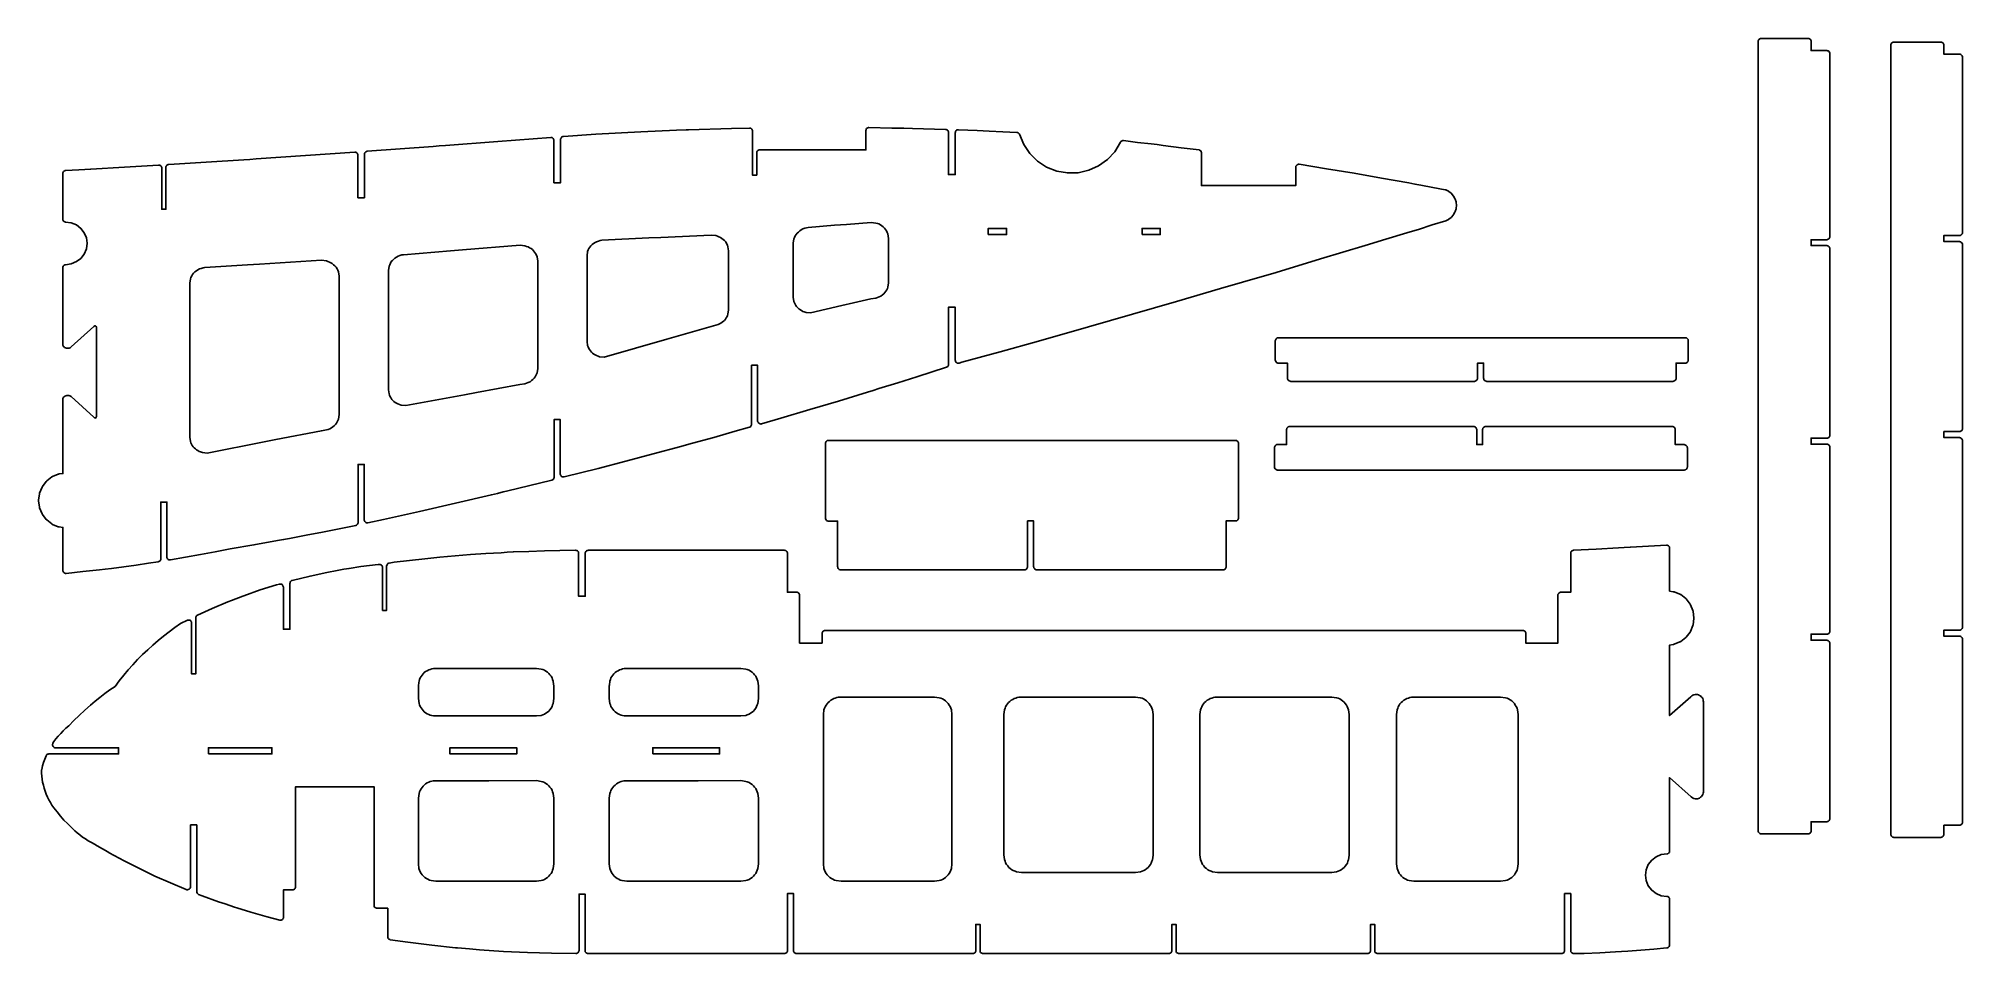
# Model space of a CAD drawing. Extents: x 30 to 1036, y 8 to 487.
import ezdxf

# ---------------------------------------------------------------- set-up
doc = ezdxf.new("R2010")
doc.units = 0
doc.layers.add('Normal', color=7, linetype='CONTINUOUS')

msp = doc.modelspace()

# ---------------------------------------------------------------- linework, layer by layer
at = {"layer": 'Normal'}
for points in [[(929.6, 458.6, -5.1), (929.6, 464.9, -5.1), (929.6, 464.9, -8.9), (929.6, 485.3, -8.9), (929.6, 485.6, -8.9), (929.7, 486, -8.9), (929.9, 486.3, -8.9), (930.2, 486.6, -8.9), (930.5, 486.8, -8.9), (930.8, 486.9, -8.9), (931.2, 486.9, -8.9), (955.7, 486.9, -8.9), (956.1, 486.9, -8.9), (956.4, 486.8, -8.9), (956.7, 486.6, -8.9), (957, 486.3, -8.9), (957.1, 486, -8.9), (957.3, 485.6, -8.9), (957.3, 485.3, -8.9), (957.3, 480.6, -8.9), (965.5, 480.6, -8.9), (965.8, 480.5, -8.9), (966.2, 480.4, -8.9), (966.5, 480.2, -8.9), (966.7, 480, -8.9), (966.9, 479.7, -8.9), (967.1, 479.3, -8.9), (967.1, 479, -8.9), (967.1, 429.5, -8.9)], [(998.9, 464.9, -5.1), (998.9, 471.3, -5.1), (998.9, 471.3, -8.9), (998.9, 483.5, -8.9), (999, 483.8, -8.9), (999.1, 484.1, -8.9), (999.3, 484.5, -8.9), (999.5, 484.7, -8.9), (999.9, 484.9, -8.9), (1000.2, 485, -8.9), (1000.5, 485, -8.9), (1025.1, 485, -8.9), (1025.4, 485, -8.9), (1025.8, 484.9, -8.9), (1026.1, 484.7, -8.9), (1026.3, 484.5, -8.9), (1026.5, 484.1, -8.9), (1026.6, 483.8, -8.9), (1026.7, 483.5, -8.9), (1026.7, 478.7, -8.9), (1034.9, 478.7, -8.9), (1035.2, 478.7, -8.9), (1035.5, 478.6, -8.9), (1035.8, 478.4, -8.9), (1036.1, 478.1, -8.9), (1036.3, 477.8, -8.9), (1036.4, 477.4, -8.9), (1036.4, 477.1, -8.9), (1036.4, 433.2, -8.9)], [(998.9, 381.5, -5.1), (998.9, 387.8, -5.1), (998.9, 387.8, -8.9), (998.9, 464.9, -8.9)], [(929.6, 378.7, -5.1), (929.6, 385.1, -5.1), (929.6, 385.1, -8.9), (929.6, 458.6, -8.9)], [(236.8, 430.4, -5.1), (239.9, 430.7, -5.1), (243.1, 430.9, -5.1), (243.1, 430.9, -8.9), (270.6, 433, -8.9), (298.2, 435.2, -8.9), (298.5, 435.2, -8.9), (298.9, 435.1, -8.9), (299.2, 434.9, -8.9), (299.5, 434.6, -8.9), (299.7, 434.3, -8.9), (299.8, 434, -8.9), (299.9, 433.6, -8.9), (299.9, 411.5, -8.9), (303.4, 411.5, -8.9), (303.4, 434.1, -8.9), (303.4, 434.4, -8.9), (303.6, 434.8, -8.9), (303.8, 435.2, -8.9), (304.1, 435.4, -8.9), (304.5, 435.6, -8.9), (304.9, 435.7, -8.9), (321.8, 436.8, -8.9), (345.4, 438.1, -8.9), (364, 439, -8.9)], [(364, 439, -5.1), (369.1, 439.2, -5.1), (370.3, 439.2, -5.1), (370.3, 439.2, -8.9), (392.7, 439.9, -8.9), (402.1, 440.1, -8.9), (402.4, 440.1, -8.9), (402.8, 440, -8.9), (403.1, 439.8, -8.9), (403.4, 439.5, -8.9), (403.6, 439.2, -8.9), (403.7, 438.9, -8.9), (403.7, 438.5, -8.9), (403.7, 415.5, -8.9), (405.9, 415.5, -8.9), (405.9, 427, -8.9), (405.9, 427.4, -8.9), (406, 427.7, -8.9), (406.2, 428, -8.9), (406.5, 428.3, -8.9), (406.8, 428.5, -8.9), (407.1, 428.6, -8.9), (407.5, 428.6, -8.9), (428.4, 428.6, -8.9)], [(428.4, 428.6, -5.1), (434.8, 428.6, -5.1), (434.8, 428.6, -8.9), (463, 428.6, -8.9), (463, 438.8, -8.9), (463.1, 439.1, -8.9), (463.2, 439.5, -8.9), (463.4, 439.8, -8.9), (463.7, 440, -8.9), (464, 440.2, -8.9), (464.3, 440.3, -8.9), (464.6, 440.4, -8.9), (476.6, 440.1, -8.9)], [(476.6, 440.1, -5.1), (482.9, 440, -5.1), (482.9, 440, -8.9), (487.4, 439.9, -8.9), (504.7, 439.4, -8.9), (505, 439.3, -8.9), (505.4, 439.2, -8.9), (505.7, 439, -8.9), (505.9, 438.8, -8.9), (506.1, 438.5, -8.9), (506.2, 438.1, -8.9), (506.2, 437.8, -8.9), (506.2, 415.7, -8.9), (509.7, 415.7, -8.9), (509.7, 437.6, -8.9), (509.8, 437.9, -8.9), (509.9, 438.3, -8.9), (510.1, 438.6, -8.9), (510.4, 438.9, -8.9), (510.7, 439.1, -8.9), (511, 439.2, -8.9), (511.4, 439.2, -8.9), (521.2, 438.8, -8.9)], [(521.2, 438.8, -5.1), (527.5, 438.5, -5.1), (527.5, 438.5, -8.9), (534.7, 438.1, -8.9), (542, 437.7, -8.9), (542.3, 437.7, -8.9), (542.6, 437.5, -8.9), (542.9, 437.3, -8.9), (543.2, 437.1, -8.9), (543.3, 436.8, -8.9), (545.6, 431.4, -8.9), (548.7, 426.7, -8.9), (552.8, 422.8, -8.9), (557.5, 419.7, -8.9), (562.8, 417.6, -8.9), (568.4, 416.6, -8.9), (574, 416.7, -8.9), (579.6, 418, -8.9), (584.7, 420.3, -8.9), (589.3, 423.6, -8.9), (593.2, 427.7, -8.9), (596.2, 432.7, -8.9), (596.4, 433, -8.9), (596.7, 433.2, -8.9), (597, 433.4, -8.9), (597.4, 433.5, -8.9), (597.7, 433.5, -8.9), (605, 432.6, -8.9), (612.2, 431.8, -8.9)], [(1036.4, 433.2, -5.1), (1036.4, 426.8, -5.1), (1036.4, 426.8, -8.9), (1036.4, 385.4, -8.9), (1036.4, 385.1, -8.9), (1036.3, 384.8, -8.9), (1036.1, 384.5, -8.9), (1035.8, 384.2, -8.9), (1035.5, 384, -8.9), (1035.2, 383.9, -8.9), (1034.9, 383.9, -8.9), (1026.7, 383.9, -8.9), (1026.7, 380.7, -8.9), (1034.9, 380.7, -8.9), (1035.2, 380.6, -8.9), (1035.5, 380.5, -8.9), (1035.8, 380.3, -8.9), (1036.1, 380.1, -8.9), (1036.3, 379.8, -8.9), (1036.4, 379.4, -8.9), (1036.4, 379.1, -8.9), (1036.4, 330.7, -8.9)], [(51.4, 418.2, -5.1), (54.6, 418.4, -5.1), (57.7, 418.6, -5.1), (57.7, 418.6, -8.9), (75.4, 419.6, -8.9), (93.1, 420.7, -8.9), (93.5, 420.7, -8.9), (93.9, 420.6, -8.9), (94.2, 420.4, -8.9), (94.5, 420.1, -8.9), (94.7, 419.8, -8.9), (94.8, 419.5, -8.9), (94.8, 419.1, -8.9), (94.8, 397.6, -8.9), (97, 397.6, -8.9), (97, 419.5, -8.9), (97, 419.8, -8.9), (97.2, 420.2, -8.9), (97.4, 420.5, -8.9), (97.7, 420.8, -8.9), (98.1, 421, -8.9), (98.5, 421, -8.9), (118.1, 422.2, -8.9), (137.7, 423.5, -8.9)], [(137.7, 423.5, -5.1), (140.9, 423.7, -5.1), (144.1, 423.9, -5.1), (144.1, 423.9, -8.9), (169.9, 425.7, -8.9), (195.7, 427.5, -8.9), (196, 427.4, -8.9), (196.4, 427.4, -8.9), (196.7, 427.2, -8.9), (197, 426.9, -8.9), (197.2, 426.6, -8.9), (197.3, 426.2, -8.9), (197.4, 425.9, -8.9), (197.4, 403.6, -8.9), (200.8, 403.6, -8.9), (200.8, 426.3, -8.9), (200.9, 426.7, -8.9), (201, 427.1, -8.9), (201.3, 427.4, -8.9), (201.6, 427.7, -8.9), (201.9, 427.8, -8.9), (202.3, 427.9, -8.9), (219.5, 429.2, -8.9), (236.8, 430.4, -8.9)], [(612.2, 431.8, -5.1), (615.3, 431.4, -5.1), (618.5, 431, -5.1), (618.5, 431, -8.9), (627.8, 429.8, -8.9), (637.2, 428.6, -8.9), (637.5, 428.5, -8.9), (637.8, 428.3, -8.9), (638.1, 428.1, -8.9), (638.4, 427.7, -8.9), (638.5, 427.4, -8.9), (638.5, 427, -8.9), (638.5, 410, -8.9), (662, 410, -8.9)], [(967.1, 429.5, -5.1), (967.1, 423.2, -5.1), (967.1, 423.2, -8.9), (967.1, 383.3, -8.9), (967.1, 383, -8.9), (966.9, 382.7, -8.9), (966.7, 382.3, -8.9), (966.5, 382.1, -8.9), (966.2, 381.9, -8.9), (965.8, 381.8, -8.9), (965.5, 381.7, -8.9), (957.3, 381.7, -8.9), (957.3, 378.6, -8.9), (965.5, 378.6, -8.9), (965.8, 378.5, -8.9), (966.2, 378.4, -8.9), (966.5, 378.2, -8.9), (966.7, 378, -8.9), (966.9, 377.6, -8.9), (967.1, 377.3, -8.9), (967.1, 377, -8.9), (967.1, 329.7, -8.9)], [(43.1, 402.8, -5.1), (43.1, 409.1, -5.1), (43.1, 409.1, -8.9), (43.1, 416.3, -8.9), (43.1, 416.6, -8.9), (43.3, 417, -8.9), (43.5, 417.3, -8.9), (43.8, 417.6, -8.9), (44.2, 417.8, -8.9), (44.6, 417.9, -8.9), (48, 418.1, -8.9), (51.4, 418.2, -8.9)], [(662, 410, -5.1), (668.3, 410, -5.1), (668.3, 410, -8.9), (687.8, 410, -8.9), (687.8, 419.5, -8.9), (687.8, 419.9, -8.9), (687.9, 420.2, -8.9), (688.2, 420.5, -8.9), (688.5, 420.8, -8.9), (688.8, 421, -8.9), (689.2, 421.1, -8.9), (689.6, 421.1, -8.9), (703.9, 418.8, -8.9), (718.3, 416.4, -8.9), (732.6, 413.9, -8.9), (746.9, 411.4, -8.9)], [(43.1, 345.2, -5.1), (43.1, 351.5, -5.1), (43.1, 351.5, -8.9), (43.1, 367.1, -8.9), (43.1, 367.4, -8.9), (43.2, 367.8, -8.9), (43.5, 368.1, -8.9), (43.8, 368.4, -8.9), (44.1, 368.6, -8.9), (44.5, 368.6, -8.9), (47.5, 369, -8.9), (50.2, 370.2, -8.9), (52.5, 371.9, -8.9), (54.3, 374.2, -8.9), (55.4, 376.9, -8.9), (55.8, 379.8, -8.9), (55.4, 382.6, -8.9), (54.3, 385.3, -8.9), (52.5, 387.6, -8.9), (50.2, 389.4, -8.9), (47.5, 390.5, -8.9), (44.5, 390.9, -8.9), (44.1, 391, -8.9), (43.8, 391.2, -8.9), (43.5, 391.4, -8.9), (43.2, 391.7, -8.9), (43.1, 392.1, -8.9), (43.1, 392.5, -8.9), (43.1, 402.8, -8.9)], [(746.9, 411.4, -5.1), (750.1, 410.8, -5.1), (753.2, 410.2, -5.1), (753.2, 410.2, -8.9), (759.5, 409, -8.9), (765.9, 407.8, -8.9), (766.1, 407.8, -8.9), (766.3, 407.7, -8.9), (767.6, 407.1, -8.9), (767.8, 406.9, -8.9), (769, 406, -8.9), (769.2, 405.8, -8.9), (770.1, 404.7, -8.9), (770.3, 404.5, -8.9), (771, 403.2, -8.9), (771.1, 402.9, -8.9), (771.6, 401.5, -8.9), (771.6, 401.2, -8.9), (771.8, 399.8, -8.9), (771.8, 399.5, -8.9), (771.6, 398.1, -8.9), (771.6, 397.8, -8.9), (771.1, 396.4, -8.9), (771, 396.1, -8.9), (770.3, 394.8, -8.9), (770.1, 394.6, -8.9), (769.2, 393.5, -8.9), (769, 393.3, -8.9), (767.8, 392.4, -8.9), (767.6, 392.2, -8.9), (766.3, 391.6, -8.9), (759.1, 389.4, -8.9), (751.9, 387.1, -8.9)], [(355.8, 382.9, -5.1), (349.5, 382.6, -5.1), (349.5, 382.6, -8.9), (325, 381.4, -8.9), (324.1, 381.3, -8.9), (323.2, 381, -8.9), (322.2, 380.6, -8.9), (321.4, 380.2, -8.9), (320.6, 379.7, -8.9), (319.8, 379.1, -8.9), (319.2, 378.5, -8.9), (318.7, 377.8, -8.9), (318.2, 377, -8.9), (317.8, 376.3, -8.9), (317.5, 375.5, -8.9), (317.2, 373.2, -8.9), (317.2, 350.6, -8.9)], [(391.2, 361.5, -5.1), (391.2, 367.8, -5.1), (391.2, 367.8, -8.9), (391.2, 375.8, -8.9), (390.9, 378, -8.9), (390.6, 378.9, -8.9), (390.2, 379.7, -8.9), (389.7, 380.5, -8.9), (389.1, 381.2, -8.9), (388.4, 381.8, -8.9), (387.7, 382.3, -8.9), (387, 382.8, -8.9), (386.2, 383.2, -8.9), (385.4, 383.5, -8.9), (384.6, 383.8, -8.9), (382.1, 384.1, -8.9), (355.8, 382.9, -8.9)], [(452.9, 389.7, -5.1), (446.6, 389.2, -5.1), (446.6, 389.2, -8.9), (432.9, 388.1, -8.9), (432, 387.9, -8.9), (431, 387.7, -8.9), (430.1, 387.3, -8.9), (429.2, 386.9, -8.9), (428.4, 386.3, -8.9), (427.7, 385.7, -8.9), (427.1, 385.1, -8.9), (426.5, 384.4, -8.9), (426, 383.7, -8.9), (425.7, 382.9, -8.9), (425.4, 382.1, -8.9), (425, 379.9, -8.9), (425, 369.7, -8.9)], [(474.9, 369.7, -5.1), (474.9, 376, -5.1), (474.9, 376, -8.9), (474.9, 382.4, -8.9), (474.5, 384.7, -8.9), (474.2, 385.5, -8.9), (473.8, 386.4, -8.9), (473.3, 387.1, -8.9), (472.7, 387.8, -8.9), (472.1, 388.5, -8.9), (471.4, 389, -8.9), (470.6, 389.5, -8.9), (469.8, 389.9, -8.9), (469.1, 390.2, -8.9), (468.2, 390.4, -8.9), (465.8, 390.7, -8.9), (452.9, 389.7, -8.9)], [(527, 384.4, 0.1), (527, 384.4, -8.9), (536.6, 384.4, -8.9), (536.6, 387.6, -8.9), (534.5, 387.6, -8.9)], [(534.5, 387.6, -5.1), (528.2, 387.6, -5.1), (528.2, 387.6, -8.9), (527, 387.6, -8.9), (527, 384.4, -8.9)], [(607.4, 384.4, 0.1), (607.4, 384.4, -8.9), (616.9, 384.4, -8.9), (616.9, 387.6, -8.9), (615.8, 387.6, -8.9)], [(615.8, 387.6, -5.1), (609.5, 387.6, -5.1), (609.5, 387.6, -8.9), (607.4, 387.6, -8.9), (607.4, 384.4, -8.9)], [(751.9, 387.1, -5.1), (748.8, 386.2, -5.1), (745.8, 385.3, -5.1), (745.8, 385.3, -8.9), (734.9, 381.9, -8.9), (724.1, 378.6, -8.9), (700.8, 371.6, -8.9), (677.6, 364.6, -8.9)], [(252.1, 376.3, -5.1), (245.8, 375.8, -5.1), (245.8, 375.8, -8.9), (221.2, 373.8, -8.9), (220.3, 373.7, -8.9), (219.3, 373.4, -8.9), (218.4, 373, -8.9), (217.5, 372.6, -8.9), (216.7, 372.1, -8.9), (216, 371.4, -8.9), (215.4, 370.8, -8.9), (214.8, 370.2, -8.9), (214.4, 369.4, -8.9), (214, 368.6, -8.9), (213.7, 367.8, -8.9), (213.3, 365.6, -8.9), (213.3, 336.1, -8.9)], [(291.4, 339.7, -5.1), (291.4, 346.1, -5.1), (291.4, 346.1, -8.9), (291.4, 370.5, -8.9), (291.1, 372.7, -8.9), (290.7, 373.6, -8.9), (290.3, 374.4, -8.9), (289.8, 375.1, -8.9), (289.2, 375.8, -8.9), (288.6, 376.5, -8.9), (287.9, 377, -8.9), (287.1, 377.5, -8.9), (286.4, 377.9, -8.9), (285.5, 378.2, -8.9), (284.7, 378.5, -8.9), (282.3, 378.8, -8.9), (252.1, 376.3, -8.9)], [(929.6, 272.6, -5.1), (929.6, 278.9, -5.1), (929.6, 278.9, -8.9), (929.6, 378.7, -8.9)], [(998.9, 277.1, -5.1), (998.9, 283.5, -5.1), (998.9, 283.5, -8.9), (998.9, 381.5, -8.9)], [(145.9, 368.9, -5.1), (139.6, 368.5, -5.1), (139.6, 368.5, -8.9), (117.3, 367.2, -8.9), (116.4, 367, -8.9), (115.5, 366.7, -8.9), (114.6, 366.4, -8.9), (113.7, 365.9, -8.9), (112.9, 365.4, -8.9), (112.1, 364.8, -8.9), (111.5, 364.2, -8.9), (110.9, 363.5, -8.9), (110.5, 362.8, -8.9), (110.1, 362, -8.9), (109.8, 361.2, -8.9), (109.5, 358.9, -8.9), (109.5, 323.4, -8.9)], [(187.5, 325.2, -5.1), (187.5, 331.6, -5.1), (187.5, 331.6, -8.9), (187.5, 362.6, -8.9), (187.2, 364.8, -8.9), (186.9, 365.7, -8.9), (186.5, 366.5, -8.9), (186, 367.3, -8.9), (185.4, 368, -8.9), (184.7, 368.6, -8.9), (184, 369.2, -8.9), (183.3, 369.6, -8.9), (182.5, 370, -8.9), (181.7, 370.3, -8.9), (180.9, 370.6, -8.9), (178.4, 370.9, -8.9), (145.9, 368.9, -8.9)], [(425, 369.7, -5.1), (425, 363.3, -5.1), (425, 363.3, -8.9), (425, 351.7, -8.9), (425.3, 349.4, -8.9)], [(450.4, 347.2, -5.1), (456.6, 348.7, -5.1), (456.6, 348.7, -8.9), (465.6, 350.8, -8.9), (468.2, 351.1, -8.9), (469.1, 351.4, -8.9), (470, 351.8, -8.9), (470.9, 352.2, -8.9), (471.7, 352.8, -8.9), (472.4, 353.4, -8.9), (473, 354.1, -8.9), (473.5, 354.7, -8.9), (473.9, 355.4, -8.9), (474.3, 356.2, -8.9), (474.5, 356.9, -8.9), (474.9, 359.2, -8.9), (474.9, 369.7, -8.9)], [(677.6, 364.6, -5.1), (674.5, 363.7, -5.1), (671.5, 362.8, -5.1), (671.5, 362.8, -8.9), (648.5, 356.1, -8.9), (625.5, 349.3, -8.9), (602.5, 342.7, -8.9), (579.4, 336.1, -8.9)], [(359, 329.7, -5.1), (365.1, 331.4, -5.1), (365.1, 331.4, -8.9), (385.7, 337.3, -8.9), (386.4, 337.6, -8.9), (387.1, 338, -8.9), (387.8, 338.5, -8.9), (388.5, 339, -8.9), (389.1, 339.5, -8.9), (389.6, 340.2, -8.9), (390, 340.8, -8.9), (390.4, 341.5, -8.9), (390.7, 342.1, -8.9), (390.9, 342.7, -8.9), (391.2, 345, -8.9), (391.2, 361.5, -8.9)], [(60.7, 310.7, -5.1), (60.7, 317, -5.1), (60.7, 317, -8.9), (60.7, 335.7, -8.9), (60.7, 336, -8.9), (60.6, 336.3, -8.9), (60.4, 336.5, -8.9), (60.1, 336.7, -8.9), (59.8, 336.6, -8.9), (59.3, 336.3, -8.9), (47.5, 325.6, -8.9), (46.9, 325.2, -8.9), (46.4, 325, -8.9), (45.9, 324.9, -8.9), (45.5, 324.9, -8.9), (45, 324.9, -8.9), (44.5, 325.1, -8.9), (44, 325.3, -8.9), (43.7, 325.6, -8.9), (43.4, 325.8, -8.9), (43.2, 326.1, -8.9), (43.1, 326.4, -8.9), (43.1, 326.8, -8.9), (43.1, 345.2, -8.9)], [(317.2, 350.6, -5.1), (317.2, 344.3, -5.1), (317.2, 344.3, -8.9), (317.2, 328.5, -8.9), (317.5, 326.3, -8.9)], [(425.3, 349.4, 0.1), (425.3, 349.4, -8.9), (425.6, 348.7, -8.9), (426, 348, -8.9), (426.4, 347.3, -8.9), (426.8, 346.7, -8.9), (427.4, 346.1, -8.9), (427.9, 345.5, -8.9), (428.5, 345.1, -8.9), (429.3, 344.6, -8.9), (430, 344.2, -8.9), (430.8, 343.9, -8.9), (431.7, 343.6, -8.9), (434, 343.4, -8.9), (450.4, 347.2, -8.9)], [(509.7, 328.8, -5.1), (509.7, 335.2, -5.1), (509.7, 335.2, -8.9), (509.7, 346.4, -8.9), (506.2, 346.4, -8.9), (506.2, 316.5, -8.9), (506.2, 316.1, -8.9), (506.1, 315.8, -8.9), (505.8, 315.4, -8.9), (505.5, 315.2, -8.9), (505.2, 315, -8.9), (489.6, 310, -8.9), (479.7, 306.9, -8.9), (469.8, 303.8, -8.9)], [(213.3, 336.1, -5.1), (213.3, 329.7, -5.1), (213.3, 329.7, -8.9), (213.3, 303.2, -8.9), (213.7, 301, -8.9)], [(253.1, 300.6, -5.1), (259.4, 301.8, -5.1), (259.4, 301.8, -8.9), (282.1, 306, -8.9), (284.7, 306.3, -8.9), (285.6, 306.6, -8.9), (286.5, 307, -8.9), (287.4, 307.4, -8.9), (288.2, 308, -8.9), (288.9, 308.6, -8.9), (289.5, 309.3, -8.9), (290, 310, -8.9), (290.4, 310.6, -8.9), (290.8, 311.4, -8.9), (291.1, 312.1, -8.9), (291.4, 314.4, -8.9), (291.4, 339.7, -8.9)], [(579.4, 336.1, -5.1), (576.4, 335.2, -5.1), (573.3, 334.4, -5.1), (573.3, 334.4, -8.9), (553.3, 328.7, -8.9), (533.2, 323.1, -8.9), (513.1, 317.6, -8.9), (511.8, 317.2, -8.9), (511.5, 317.1, -8.9), (511.1, 317.1, -8.9), (510.7, 317.2, -8.9), (510.4, 317.4, -8.9), (510.1, 317.7, -8.9), (509.9, 318, -8.9), (509.8, 318.3, -8.9), (509.7, 318.7, -8.9), (509.7, 328.8, -8.9)], [(109.5, 323.4, -5.1), (109.5, 317, -5.1), (109.5, 317, -8.9), (109.5, 278.4, -8.9), (109.8, 276.2, -8.9), (110.1, 275.4, -8.9), (110.4, 274.7, -8.9), (110.8, 274.1, -8.9), (111.3, 273.4, -8.9), (111.8, 272.8, -8.9), (112.4, 272.3, -8.9), (113, 271.8, -8.9), (113.6, 271.4, -8.9), (114.3, 271, -8.9), (115, 270.7, -8.9)], [(148.3, 276, -5.1), (154.5, 277.2, -5.1), (154.5, 277.2, -8.9), (178.3, 281.8, -8.9), (180.9, 282.2, -8.9), (181.8, 282.4, -8.9), (182.7, 282.8, -8.9), (183.5, 283.3, -8.9), (184.3, 283.8, -8.9), (185, 284.4, -8.9), (185.7, 285.1, -8.9), (186.2, 285.8, -8.9), (186.6, 286.5, -8.9), (186.9, 287.2, -8.9), (187.2, 287.9, -8.9), (187.5, 290.2, -8.9), (187.5, 325.2, -8.9)], [(317.5, 326.3, 0.1), (317.5, 326.3, -8.9), (317.8, 325.6, -8.9), (318.1, 324.8, -8.9), (318.5, 324.2, -8.9), (319, 323.5, -8.9), (319.5, 322.9, -8.9), (320.1, 322.4, -8.9), (320.7, 321.9, -8.9), (321.4, 321.5, -8.9), (322.2, 321.1, -8.9), (323, 320.8, -8.9), (323.8, 320.5, -8.9), (326.1, 320.2, -8.9), (359, 329.7, -8.9)], [(685.1, 307.6, 0.1), (685.1, 307.6, -8.9), (684.8, 307.7, -8.9), (684.4, 307.8, -8.9), (684.1, 308, -8.9), (683.8, 308.3, -8.9), (683.6, 308.6, -8.9), (683.5, 308.9, -8.9), (683.5, 309.2, -8.9), (683.5, 317.1, -8.9), (678.7, 317.1, -8.9), (678.4, 317.2, -8.9), (678.1, 317.3, -8.9), (677.7, 317.5, -8.9), (677.5, 317.7, -8.9), (677.3, 318.1, -8.9), (677.2, 318.4, -8.9), (677.1, 318.7, -8.9), (677.1, 328.8, -8.9), (677.2, 329.2, -8.9), (677.3, 329.5, -8.9), (677.5, 329.8, -8.9), (677.7, 330.1, -8.9), (678.1, 330.3, -8.9), (678.4, 330.4, -8.9), (678.7, 330.4, -8.9), (698.3, 330.4, -8.9)], [(698.3, 330.4, -5.1), (704.7, 330.4, -5.1), (704.7, 330.4, -8.9), (780.1, 330.4, -8.9)], [(780.1, 330.4, -5.1), (786.5, 330.4, -5.1), (786.5, 330.4, -8.9), (856.4, 330.4, -8.9)], [(856.4, 330.4, -5.1), (862.8, 330.4, -5.1), (862.8, 330.4, -8.9), (891.5, 330.4, -8.9), (891.8, 330.4, -8.9), (892.1, 330.3, -8.9), (892.4, 330.1, -8.9), (892.7, 329.8, -8.9), (892.9, 329.5, -8.9), (893, 329.2, -8.9), (893, 328.8, -8.9), (893, 318.7, -8.9), (893, 318.4, -8.9), (892.9, 318.1, -8.9), (892.7, 317.8, -8.9), (892.4, 317.5, -8.9), (892.1, 317.3, -8.9), (891.8, 317.2, -8.9), (891.5, 317.2, -8.9), (886.7, 317.2, -8.9), (886.7, 309.2, -8.9), (886.7, 308.9, -8.9), (886.5, 308.6, -8.9), (886.4, 308.3, -8.9), (886.1, 308, -8.9), (885.8, 307.8, -8.9), (885.4, 307.7, -8.9), (885.1, 307.6, -8.9), (867.3, 307.6, -8.9)], [(967.1, 329.7, -5.1), (967.1, 323.4, -5.1), (967.1, 323.4, -8.9), (967.1, 279.5, -8.9), (967.1, 279.1, -8.9), (966.9, 278.8, -8.9), (966.7, 278.5, -8.9), (966.5, 278.2, -8.9), (966.2, 278, -8.9), (965.8, 277.9, -8.9), (965.5, 277.9, -8.9), (957.3, 277.9, -8.9), (957.3, 274.7, -8.9), (965.5, 274.7, -8.9), (965.8, 274.7, -8.9), (966.2, 274.5, -8.9), (966.5, 274.4, -8.9), (966.7, 274.1, -8.9), (966.9, 273.8, -8.9), (967.1, 273.5, -8.9), (967.1, 273.1, -8.9), (967.1, 230, -8.9)], [(1036.4, 330.7, -5.1), (1036.4, 324.3, -5.1), (1036.4, 324.3, -8.9), (1036.4, 282.9, -8.9), (1036.4, 282.6, -8.9), (1036.3, 282.3, -8.9), (1036.1, 281.9, -8.9), (1035.8, 281.7, -8.9), (1035.5, 281.5, -8.9), (1035.2, 281.4, -8.9), (1034.9, 281.3, -8.9), (1026.7, 281.3, -8.9), (1026.7, 278.2, -8.9), (1034.9, 278.2, -8.9), (1035.2, 278.1, -8.9), (1035.5, 278, -8.9), (1035.8, 277.8, -8.9), (1036.1, 277.5, -8.9), (1036.3, 277.2, -8.9), (1036.4, 276.9, -8.9), (1036.4, 276.6, -8.9), (1036.4, 230.9, -8.9)], [(406.4, 297.5, -5.1), (406.4, 303.9, -5.1), (406.4, 303.9, -8.9), (406.4, 316, -8.9), (403.2, 316, -8.9), (403.2, 285.1, -8.9), (403.2, 284.8, -8.9), (403.1, 284.5, -8.9), (402.9, 284.1, -8.9), (402.7, 283.9, -8.9), (402.4, 283.7, -8.9), (402.1, 283.6, -8.9), (394.7, 281.5, -8.9), (383.5, 278.3, -8.9), (372.3, 275.2, -8.9)], [(867.3, 307.6, -5.1), (861, 307.6, -5.1), (861, 307.6, -8.9), (787.6, 307.6, -8.9), (787.3, 307.7, -8.9), (786.9, 307.8, -8.9), (786.6, 308, -8.9), (786.4, 308.3, -8.9), (786.2, 308.6, -8.9), (786.1, 308.9, -8.9), (786, 309.2, -8.9), (786, 317.2, -8.9), (782.9, 317.2, -8.9), (782.9, 309.2, -8.9), (782.8, 308.9, -8.9), (782.7, 308.6, -8.9), (782.5, 308.3, -8.9), (782.2, 308, -8.9), (781.9, 307.8, -8.9), (781.6, 307.7, -8.9), (781.3, 307.6, -8.9), (726.5, 307.6, -8.9)], [(43.1, 273.5, -5.1), (43.1, 279.9, -5.1), (43.1, 279.9, -8.9), (43.1, 298.3, -8.9), (43.1, 298.6, -8.9), (43.2, 299, -8.9), (43.4, 299.3, -8.9), (43.7, 299.5, -8.9), (44.1, 299.8, -8.9), (44.6, 300.1, -8.9), (45.1, 300.2, -8.9), (45.7, 300.2, -8.9), (46.2, 300.2, -8.9), (46.7, 300, -8.9), (47.4, 299.6, -8.9), (59.3, 288.8, -8.9), (59.6, 288.6, -8.9), (59.8, 288.5, -8.9), (60.1, 288.4, -8.9), (60.4, 288.5, -8.9), (60.6, 288.8, -8.9), (60.7, 289.1, -8.9), (60.7, 289.4, -8.9), (60.7, 310.7, -8.9)], [(469.8, 303.8, -5.1), (466.8, 302.8, -5.1), (463.8, 301.9, -5.1), (463.8, 301.9, -8.9), (448.7, 297.3, -8.9), (433.7, 292.8, -8.9), (418.5, 288.3, -8.9), (408.4, 285.4, -8.9), (408.1, 285.3, -8.9), (407.7, 285.4, -8.9), (407.4, 285.5, -8.9), (407, 285.7, -8.9), (406.8, 286, -8.9), (406.6, 286.3, -8.9), (406.4, 286.6, -8.9), (406.4, 286.9, -8.9), (406.4, 297.5, -8.9)], [(726.5, 307.6, -5.1), (720.1, 307.6, -5.1), (720.1, 307.6, -8.9), (685.1, 307.6, -8.9)], [(213.7, 301, 0.1), (213.7, 301, -8.9), (213.9, 300.3, -8.9), (214.2, 299.5, -8.9), (214.7, 298.9, -8.9), (215.1, 298.2, -8.9), (215.6, 297.6, -8.9), (216.2, 297.1, -8.9), (216.8, 296.6, -8.9), (217.6, 296.2, -8.9), (218.3, 295.8, -8.9), (219.2, 295.5, -8.9), (220, 295.2, -8.9), (222.4, 294.9, -8.9), (253.1, 300.6, -8.9)], [(303.2, 269.9, -5.1), (303.2, 276.2, -5.1), (303.2, 276.2, -8.9), (303.2, 287.6, -8.9), (300, 287.6, -8.9), (300, 257.5, -8.9), (300, 257.2, -8.9), (299.9, 256.9, -8.9), (299.7, 256.5, -8.9), (299.4, 256.3, -8.9), (299.1, 256.1, -8.9), (298.8, 256, -8.9), (275, 250.2, -8.9), (273.3, 249.8, -8.9)], [(676.7, 262.8, 0.1), (676.7, 262.8, -8.9), (676.7, 272.9, -8.9), (676.7, 273.3, -8.9), (676.8, 273.6, -8.9), (677, 273.9, -8.9), (677.3, 274.2, -8.9), (677.6, 274.4, -8.9), (677.9, 274.5, -8.9), (678.3, 274.5, -8.9), (683, 274.5, -8.9), (683, 282.4, -8.9), (683.1, 282.8, -8.9), (683.2, 283.1, -8.9), (683.4, 283.4, -8.9), (683.6, 283.7, -8.9), (683.9, 283.9, -8.9), (684.3, 284, -8.9), (684.6, 284, -8.9), (696.5, 284, -8.9)], [(696.5, 284, -5.1), (702.9, 284, -5.1), (702.9, 284, -8.9), (780.8, 284, -8.9), (781.1, 284, -8.9), (781.4, 283.9, -8.9), (781.8, 283.7, -8.9), (782, 283.4, -8.9), (782.2, 283.1, -8.9), (782.3, 282.8, -8.9), (782.4, 282.4, -8.9), (782.4, 274.5, -8.9), (785.5, 274.5, -8.9), (785.5, 282.4, -8.9), (785.6, 282.8, -8.9), (785.7, 283.1, -8.9), (785.9, 283.4, -8.9), (786.1, 283.7, -8.9), (786.5, 283.9, -8.9), (786.8, 284, -8.9), (787.1, 284, -8.9), (862.8, 284, -8.9)], [(862.8, 284, -5.1), (869.2, 284, -5.1), (869.2, 284, -8.9), (884.6, 284, -8.9), (885, 284, -8.9), (885.3, 283.9, -8.9), (885.6, 283.7, -8.9), (885.9, 283.4, -8.9), (886.1, 283.1, -8.9), (886.2, 282.8, -8.9), (886.2, 282.4, -8.9), (886.2, 274.5, -8.9), (891, 274.5, -8.9), (891.3, 274.4, -8.9), (891.6, 274.3, -8.9), (892, 274.1, -8.9), (892.2, 273.9, -8.9), (892.4, 273.6, -8.9), (892.5, 273.2, -8.9), (892.6, 272.9, -8.9), (892.6, 262.8, -8.9), (892.5, 262.5, -8.9), (892.4, 262.1, -8.9), (892.2, 261.8, -8.9), (892, 261.6, -8.9), (891.6, 261.4, -8.9), (891.3, 261.3, -8.9), (891, 261.2, -8.9), (869.2, 261.2, -8.9)], [(43.1, 217.3, -5.1), (43.1, 223.6, -5.1), (43.1, 223.6, -8.9), (43.1, 231.2, -8.9), (41.1, 231.5, -8.9), (40.9, 231.5, -8.9), (40.7, 231.6, -8.9), (37.7, 232.8, -8.9), (37.5, 232.9, -8.9), (37.3, 233.1, -8.9), (34.7, 235.1, -8.9), (34.5, 235.2, -8.9), (34.4, 235.4, -8.9), (32.4, 238, -8.9), (32.3, 238.2, -8.9), (32.2, 238.4, -8.9), (30.9, 241.4, -8.9), (30.8, 241.6, -8.9), (30.8, 241.8, -8.9), (30.4, 245.1, -8.9), (30.4, 245.3, -8.9), (30.4, 245.5, -8.9), (30.8, 248.8, -8.9), (30.8, 249, -8.9), (30.9, 249.2, -8.9), (32.2, 252.3, -8.9), (32.3, 252.5, -8.9), (32.4, 252.6, -8.9), (34.4, 255.3, -8.9), (34.5, 255.4, -8.9), (34.7, 255.5, -8.9), (37.3, 257.6, -8.9), (37.5, 257.7, -8.9), (37.7, 257.8, -8.9), (40.7, 259.1, -8.9), (40.9, 259.1, -8.9), (41.1, 259.2, -8.9), (43.1, 259.4, -8.9), (43.1, 273.5, -8.9)], [(115, 270.7, 0.1), (115, 270.7, -8.9), (116.1, 270.4, -8.9), (118.5, 270.1, -8.9), (148.3, 276, -8.9)], [(372.3, 275.2, -5.1), (369.2, 274.4, -5.1), (366.2, 273.5, -5.1), (366.2, 273.5, -8.9), (351.8, 269.7, -8.9), (337.4, 265.9, -8.9), (323, 262.1, -8.9), (305.2, 257.6, -8.9), (304.9, 257.6, -8.9), (304.5, 257.6, -8.9), (304.1, 257.7, -8.9), (303.8, 257.9, -8.9), (303.6, 258.2, -8.9), (303.4, 258.5, -8.9), (303.3, 258.8, -8.9), (303.2, 259.1, -8.9), (303.2, 269.9, -8.9)], [(441.9, 255.4, -5.1), (441.9, 261.7, -5.1), (441.9, 261.7, -8.9), (441.9, 275.1, -8.9), (441.9, 275.4, -8.9), (442, 275.8, -8.9), (442.2, 276.1, -8.9), (442.5, 276.4, -8.9), (442.8, 276.6, -8.9), (443.2, 276.7, -8.9), (443.5, 276.7, -8.9), (541.1, 276.7, -8.9)], [(541.1, 276.7, -5.1), (547.5, 276.7, -5.1), (547.5, 276.7, -8.9), (656.2, 276.7, -8.9), (656.5, 276.7, -8.9), (656.9, 276.6, -8.9), (657.2, 276.4, -8.9), (657.5, 276.1, -8.9), (657.6, 275.8, -8.9), (657.8, 275.4, -8.9), (657.8, 275.1, -8.9), (657.8, 256.3, -8.9)], [(929.6, 168.3, -5.1), (929.6, 174.6, -5.1), (929.6, 174.6, -8.9), (929.6, 272.6, -8.9)], [(998.9, 172.8, -5.1), (998.9, 179.2, -5.1), (998.9, 179.2, -8.9), (998.9, 277.1, -8.9)], [(200.7, 246.3, -5.1), (200.7, 252.6, -5.1), (200.7, 252.6, -8.9), (200.7, 264.2, -8.9), (197.5, 264.2, -8.9), (197.5, 233.9, -8.9), (197.5, 233.6, -8.9), (197.4, 233.2, -8.9), (197.2, 232.9, -8.9), (196.9, 232.6, -8.9), (196.6, 232.4, -8.9), (196.3, 232.3, -8.9), (178.8, 228.8, -8.9), (170.3, 227.1, -8.9), (161.6, 225.5, -8.9)], [(729.2, 261.2, -5.1), (722.9, 261.2, -5.1), (722.9, 261.2, -8.9), (678.3, 261.2, -8.9), (677.9, 261.3, -8.9), (677.6, 261.4, -8.9), (677.3, 261.6, -8.9), (677, 261.8, -8.9), (676.8, 262.1, -8.9), (676.7, 262.5, -8.9), (676.7, 262.8, -8.9)], [(448.2, 210.7, 0.1), (448.2, 210.7, -8.9), (448.2, 234.5, -8.9), (443.5, 234.5, -8.9), (443.2, 234.5, -8.9), (442.8, 234.6, -8.9), (442.5, 234.8, -8.9), (442.2, 235.1, -8.9), (442, 235.4, -8.9), (441.9, 235.8, -8.9), (441.9, 236.1, -8.9), (441.9, 255.4, -8.9)], [(657.8, 256.3, -5.1), (657.8, 249.9, -5.1), (657.8, 249.9, -8.9), (657.8, 236.1, -8.9), (657.8, 235.8, -8.9), (657.6, 235.5, -8.9), (657.5, 235.2, -8.9), (657.2, 234.9, -8.9), (656.9, 234.7, -8.9), (656.5, 234.6, -8.9), (656.2, 234.6, -8.9), (651.4, 234.6, -8.9), (651.4, 210.7, -8.9), (651.4, 210.4, -8.9), (651.3, 210, -8.9), (651.1, 209.7, -8.9), (650.8, 209.4, -8.9), (650.5, 209.2, -8.9), (650.2, 209.1, -8.9), (649.9, 209.1, -8.9), (611.1, 209.1, -8.9)], [(788.3, 261.2, -5.1), (781.9, 261.2, -5.1), (781.9, 261.2, -8.9), (729.2, 261.2, -8.9)], [(869.2, 261.2, -5.1), (862.8, 261.2, -5.1), (862.8, 261.2, -8.9), (788.3, 261.2, -8.9)], [(97.5, 227.2, -5.1), (97.5, 233.6, -5.1), (97.5, 233.6, -8.9), (97.5, 244.5, -8.9), (94.3, 244.5, -8.9), (94.3, 214.8, -8.9), (94.3, 214.5, -8.9), (94.2, 214.1, -8.9), (94, 213.8, -8.9), (93.6, 213.5, -8.9), (93.3, 213.4, -8.9), (93, 213.3, -8.9), (87.9, 212.5, -8.9), (81.4, 211.5, -8.9), (75, 210.6, -8.9), (68.5, 209.8, -8.9)], [(273.3, 249.8, -5.1), (270.3, 249, -5.1), (267.2, 248.3, -5.1), (267.2, 248.3, -8.9), (248.4, 243.9, -8.9), (229.6, 239.6, -8.9), (210.8, 235.4, -8.9), (202.6, 233.7, -8.9), (202.3, 233.7, -8.9), (201.9, 233.7, -8.9), (201.6, 233.8, -8.9), (201.3, 234, -8.9), (201, 234.3, -8.9), (200.8, 234.6, -8.9), (200.7, 234.9, -8.9), (200.7, 235.2, -8.9), (200.7, 246.3, -8.9)], [(611.1, 209.1, -5.1), (604.7, 209.1, -5.1), (604.7, 209.1, -8.9), (552.3, 209.1, -8.9), (552, 209.1, -8.9), (551.7, 209.2, -8.9), (551.4, 209.4, -8.9), (551.1, 209.7, -8.9), (550.9, 210, -8.9), (550.8, 210.4, -8.9), (550.7, 210.7, -8.9), (550.7, 234.6, -8.9), (547.6, 234.6, -8.9), (547.6, 210.7, -8.9), (547.5, 210.4, -8.9), (547.4, 210, -8.9), (547.2, 209.7, -8.9), (547, 209.4, -8.9), (546.7, 209.2, -8.9), (546.3, 209.1, -8.9), (546, 209.1, -8.9), (499.3, 209.1, -8.9)], [(161.6, 225.5, -5.1), (158.5, 224.9, -5.1), (155.4, 224.4, -5.1), (155.4, 224.4, -8.9), (143, 222.1, -8.9), (130.6, 220.1, -8.9), (122.8, 218.5, -8.9), (115, 217, -8.9), (107.2, 215.6, -8.9), (99.4, 214.3, -8.9), (99, 214.2, -8.9), (98.6, 214.3, -8.9), (98.2, 214.5, -8.9), (97.9, 214.8, -8.9), (97.7, 215.1, -8.9), (97.5, 215.5, -8.9), (97.5, 215.8, -8.9), (97.5, 227.2, -8.9)], [(856.5, 220.5, -5.1), (859.6, 220.7, -5.1), (862.8, 220.9, -5.1), (862.8, 220.9, -8.9), (872.2, 221.4, -8.9), (881.7, 221.9, -8.9), (882, 221.9, -8.9), (882.4, 221.8, -8.9), (882.7, 221.6, -8.9), (883, 221.3, -8.9), (883.2, 221, -8.9), (883.3, 220.6, -8.9), (883.3, 220.3, -8.9), (883.3, 210.5, -8.9)], [(967.1, 230, -5.1), (967.1, 223.6, -5.1), (967.1, 223.6, -8.9), (967.1, 176.9, -8.9), (967.1, 176.6, -8.9), (966.9, 176.3, -8.9), (966.7, 176, -8.9), (966.5, 175.7, -8.9), (966.2, 175.5, -8.9), (965.8, 175.4, -8.9), (965.5, 175.4, -8.9), (957.3, 175.4, -8.9), (957.3, 172.2, -8.9), (965.5, 172.2, -8.9), (965.8, 172.1, -8.9), (966.2, 172, -8.9), (966.5, 171.8, -8.9), (966.7, 171.6, -8.9), (966.9, 171.2, -8.9), (967.1, 170.9, -8.9), (967.1, 170.6, -8.9), (967.1, 127.5, -8.9)], [(1036.4, 230.9, -5.1), (1036.4, 224.5, -5.1), (1036.4, 224.5, -8.9), (1036.4, 179.1, -8.9), (1036.4, 178.7, -8.9), (1036.3, 178.4, -8.9), (1036.1, 178.1, -8.9), (1035.8, 177.8, -8.9), (1035.5, 177.6, -8.9), (1035.2, 177.5, -8.9), (1034.9, 177.5, -8.9), (1026.7, 177.5, -8.9), (1026.7, 174.3, -8.9), (1034.9, 174.3, -8.9), (1035.2, 174.3, -8.9), (1035.5, 174.2, -8.9), (1035.8, 174, -8.9), (1036.1, 173.7, -8.9), (1036.3, 173.4, -8.9), (1036.4, 173.1, -8.9), (1036.4, 172.7, -8.9), (1036.4, 125.6, -8.9)], [(44.8, 207.2, 0.1), (44.8, 207.2, -8.9), (44.5, 207.2, -8.9), (44.1, 207.3, -8.9), (43.7, 207.5, -8.9), (43.4, 207.8, -8.9), (43.2, 208.1, -8.9), (43.1, 208.5, -8.9), (43.1, 208.8, -8.9), (43.1, 217.3, -8.9)], [(186.6, 208.7, -5.1), (190, 209.3, -5.1), (192.8, 209.8, -5.1), (192.8, 209.8, -8.9), (198.9, 210.7, -8.9), (207.9, 211.8, -8.9), (208.5, 211.9, -8.9), (209, 211.8, -8.9), (209.4, 211.7, -8.9), (209.7, 211.5, -8.9), (209.9, 211.3, -8.9), (210.1, 210.9, -8.9), (210.3, 210.6, -8.9), (210.3, 210.3, -8.9), (210.3, 187.8, -8.9), (212.4, 187.8, -8.9), (212.4, 211, -8.9), (212.5, 211.4, -8.9), (212.6, 211.7, -8.9), (212.8, 212, -8.9), (213.1, 212.3, -8.9), (213.5, 212.5, -8.9), (213.8, 212.6, -8.9), (216.4, 213, -8.9), (224.4, 213.9, -8.9), (232.3, 214.8, -8.9), (240.3, 215.6, -8.9), (248.3, 216.3, -8.9), (256.3, 217, -8.9), (264.3, 217.6, -8.9), (272.3, 218, -8.9)], [(272.3, 218, -5.1), (275.4, 218.2, -5.1), (278.6, 218.4, -5.1), (278.6, 218.4, -8.9), (286.8, 218.7, -8.9), (294.9, 219, -8.9), (303, 219.2, -8.9), (311.2, 219.3, -8.9), (311.5, 219.2, -8.9), (311.9, 219.1, -8.9), (312.2, 218.9, -8.9), (312.5, 218.7, -8.9), (312.7, 218.4, -8.9), (312.8, 218, -8.9), (312.8, 217.7, -8.9), (312.8, 195.2, -8.9), (316.3, 195.2, -8.9), (316.3, 217.7, -8.9), (316.3, 218, -8.9), (316.4, 218.3, -8.9), (316.6, 218.7, -8.9), (316.9, 218.9, -8.9), (317.2, 219.1, -8.9), (317.6, 219.2, -8.9), (317.9, 219.3, -8.9), (372.1, 219.3, -8.9)], [(372.1, 219.3, -5.1), (378.5, 219.3, -5.1), (378.5, 219.3, -8.9), (420.4, 219.3, -8.9), (420.7, 219.2, -8.9), (421.1, 219.1, -8.9), (421.4, 218.9, -8.9), (421.7, 218.7, -8.9), (421.8, 218.3, -8.9), (422, 218, -8.9), (422, 217.7, -8.9), (422, 197.3, -8.9), (426.7, 197.3, -8.9), (427.1, 197.3, -8.9), (427.4, 197.2, -8.9), (427.7, 197, -8.9), (428, 196.7, -8.9), (428.2, 196.4, -8.9), (428.3, 196.1, -8.9), (428.3, 195.7, -8.9), (428.3, 170.7, -8.9), (440.1, 170.7, -8.9), (440.1, 175.8, -8.9), (440.2, 176.1, -8.9), (440.3, 176.4, -8.9), (440.5, 176.8, -8.9), (440.7, 177, -8.9), (441, 177.2, -8.9), (441.4, 177.3, -8.9), (441.7, 177.3, -8.9), (476.6, 177.3, -8.9)], [(753.8, 177.3, -5.1), (760.1, 177.3, -5.1), (760.1, 177.3, -8.9), (806.5, 177.3, -8.9), (806.9, 177.3, -8.9), (807.2, 177.2, -8.9), (807.5, 177, -8.9), (807.8, 176.8, -8.9), (808, 176.4, -8.9), (808.1, 176.1, -8.9), (808.1, 175.8, -8.9), (808.1, 170.7, -8.9), (824.9, 170.7, -8.9), (824.9, 195.7, -8.9), (824.9, 196.1, -8.9), (825.1, 196.4, -8.9), (825.2, 196.7, -8.9), (825.5, 197, -8.9), (825.8, 197.2, -8.9), (826.2, 197.3, -8.9), (826.5, 197.3, -8.9), (831.6, 197.3, -8.9), (831.6, 217.7, -8.9), (831.6, 218.1, -8.9), (831.7, 218.4, -8.9), (832, 218.8, -8.9), (832.3, 219, -8.9), (832.7, 219.2, -8.9), (833.1, 219.3, -8.9), (844.8, 219.9, -8.9), (856.5, 220.5, -8.9)], [(68.5, 209.8, -5.1), (65.3, 209.4, -5.1), (62.2, 209, -5.1), (62.2, 209, -8.9), (53.5, 208.1, -8.9), (44.8, 207.2, -8.9)], [(131.3, 193, -5.1), (137.2, 195.2, -5.1), (137.2, 195.2, -8.9), (137.8, 195.5, -8.9), (146.3, 198.5, -8.9), (154.9, 201.2, -8.9), (156.3, 201.6, -8.9), (156.7, 201.6, -8.9), (157, 201.6, -8.9), (157.4, 201.5, -8.9), (157.7, 201.3, -8.9), (158, 201, -8.9), (158.2, 200.7, -8.9), (158.3, 200.4, -8.9), (158.4, 200.1, -8.9), (158.4, 178, -8.9), (161.8, 178, -8.9), (161.8, 201.9, -8.9), (161.9, 202.3, -8.9), (162, 202.6, -8.9), (162.2, 202.9, -8.9), (162.4, 203.2, -8.9), (162.7, 203.4, -8.9), (163, 203.5, -8.9), (172.4, 205.8, -8.9), (181.2, 207.7, -8.9), (186.6, 208.7, -8.9)], [(499.3, 209.1, -5.1), (493, 209.1, -5.1), (493, 209.1, -8.9), (449.8, 209.1, -8.9), (449.5, 209.1, -8.9), (449.1, 209.2, -8.9), (448.8, 209.4, -8.9), (448.6, 209.7, -8.9), (448.4, 210, -8.9), (448.3, 210.4, -8.9), (448.2, 210.7, -8.9)], [(883.3, 210.5, -5.1), (883.3, 204.1, -5.1), (883.3, 204.1, -8.9), (883.3, 197.9, -8.9), (885.2, 197.6, -8.9), (885.4, 197.6, -8.9), (885.6, 197.5, -8.9), (888.7, 196.3, -8.9), (888.9, 196.2, -8.9), (889.1, 196.1, -8.9), (891.7, 194, -8.9), (891.9, 193.9, -8.9), (892, 193.8, -8.9), (894, 191.1, -8.9), (894.1, 191, -8.9), (894.2, 190.8, -8.9), (895.5, 187.7, -8.9), (895.6, 187.5, -8.9), (895.6, 187.3, -8.9), (896, 184, -8.9), (896, 183.8, -8.9), (896, 183.6, -8.9), (895.6, 180.3, -8.9), (895.6, 180.1, -8.9), (895.5, 179.9, -8.9), (894.2, 176.8, -8.9), (894.1, 176.7, -8.9), (894, 176.5, -8.9), (892, 173.9, -8.9), (891.8, 173.7, -8.9), (891.7, 173.6, -8.9), (889.1, 171.6, -8.9), (888.9, 171.4, -8.9), (888.7, 171.3, -8.9), (885.6, 170.1, -8.9), (885.4, 170, -8.9), (885.2, 170, -8.9), (883.3, 169.7, -8.9), (883.3, 148.3, -8.9)], [(110.4, 169.2, -5.1), (110.4, 162.8, -5.1), (110.4, 162.8, -8.9), (110.4, 154.6, -8.9), (112.6, 154.6, -8.9), (112.6, 183.8, -8.9), (112.6, 184.2, -8.9), (112.8, 184.6, -8.9), (113, 184.9, -8.9), (113.2, 185.1, -8.9), (113.5, 185.3, -8.9), (121.1, 188.8, -8.9), (129.4, 192.3, -8.9), (131.3, 193, -8.9)], [(57.6, 138.2, -5.1), (60, 140.3, -5.1), (62.5, 142.3, -5.1), (62.5, 142.3, -8.9), (65.1, 144.3, -8.9), (67.7, 146.2, -8.9), (70.4, 148.1, -8.9), (72.6, 151, -8.9), (74.9, 153.9, -8.9), (77.2, 156.7, -8.9), (79.7, 159.4, -8.9), (82.2, 162.1, -8.9), (84.8, 164.7, -8.9), (87.5, 167.2, -8.9), (90.2, 169.7, -8.9), (93, 172.1, -8.9), (95.8, 174.4, -8.9), (98.7, 176.7, -8.9), (101.7, 178.8, -8.9), (104.6, 180.9, -8.9), (108.2, 182.7, -8.9), (108.4, 182.8, -8.9), (108.8, 182.8, -8.9), (109.1, 182.8, -8.9), (109.5, 182.7, -8.9), (109.9, 182.5, -8.9), (110.1, 182.2, -8.9), (110.3, 181.9, -8.9), (110.4, 181.6, -8.9), (110.4, 181.3, -8.9), (110.4, 169.2, -8.9)], [(476.6, 177.3, -5.1), (483, 177.3, -5.1), (483, 177.3, -8.9), (583.8, 177.3, -8.9)], [(583.8, 177.3, -5.1), (590.2, 177.3, -5.1), (590.2, 177.3, -8.9), (684.7, 177.3, -8.9)], [(684.7, 177.3, -5.1), (691.1, 177.3, -5.1), (691.1, 177.3, -8.9), (753.8, 177.3, -8.9)], [(998.9, 81.2, -5.1), (998.9, 87.5, -5.1), (998.9, 87.5, -8.9), (998.9, 172.8, -8.9)], [(929.6, 92.1, -5.1), (929.6, 98.4, -5.1), (929.6, 98.4, -8.9), (929.6, 168.3, -8.9)], [(266.7, 157.5, -5.1), (260.4, 157.5, -5.1), (260.4, 157.5, -8.9), (236.9, 157.4, -8.9), (236, 157.3, -8.9), (235.2, 157, -8.9), (234.4, 156.7, -8.9), (233.6, 156.3, -8.9), (232.8, 155.8, -8.9), (232.1, 155.3, -8.9), (231.5, 154.6, -8.9), (230.9, 153.9, -8.9), (230.4, 153.2, -8.9), (230, 152.5, -8.9), (229.6, 151.7, -8.9), (229.4, 150.9, -8.9), (229.3, 150.1, -8.9)], [(299.8, 142.9, -5.1), (299.8, 148.4, -5.1), (299.7, 149.2, -5.1), (299.7, 149.2, -8.9), (299.5, 150.9, -8.9), (299.2, 151.7, -8.9), (298.9, 152.6, -8.9), (298.4, 153.4, -8.9), (297.8, 154.1, -8.9), (297.2, 154.8, -8.9), (296.5, 155.5, -8.9), (295.7, 156, -8.9), (294.9, 156.5, -8.9), (294, 156.9, -8.9), (293.2, 157.1, -8.9), (290.7, 157.5, -8.9), (266.7, 157.5, -8.9)], [(369.8, 157.5, -5.1), (363.5, 157.5, -5.1), (363.5, 157.5, -8.9), (336.6, 157.4, -8.9), (335.8, 157.3, -8.9), (335, 157, -8.9), (334.2, 156.7, -8.9), (333.4, 156.3, -8.9), (332.6, 155.8, -8.9), (331.9, 155.3, -8.9), (331.2, 154.6, -8.9), (330.7, 153.9, -8.9), (330.1, 153.2, -8.9), (329.7, 152.5, -8.9), (329.4, 151.7, -8.9), (329.1, 150.9, -8.9), (328.9, 148.8, -8.9)], [(406.8, 142, -5.1), (406.8, 148.3, -5.1), (406.8, 148.3, -8.9), (406.8, 148.4, -8.9), (406.5, 150.9, -8.9), (406.2, 151.7, -8.9), (405.8, 152.6, -8.9), (405.4, 153.4, -8.9), (404.8, 154.1, -8.9), (404.2, 154.8, -8.9), (403.5, 155.5, -8.9), (402.7, 156, -8.9), (401.9, 156.5, -8.9), (401, 156.9, -8.9), (400.2, 157.1, -8.9), (397.7, 157.5, -8.9), (369.8, 157.5, -8.9)], [(229.3, 150.1, -5.1), (229, 148.4, -5.1), (229, 143.8, -5.1), (229, 143.8, -8.9), (229, 141.7, -8.9), (229.4, 139.2, -8.9)], [(259.4, 132.6, -5.1), (265.8, 132.6, -5.1), (265.8, 132.6, -8.9), (290.7, 132.6, -8.9), (293.2, 132.9, -8.9), (294, 133.2, -8.9), (294.9, 133.6, -8.9), (295.7, 134, -8.9), (296.5, 134.6, -8.9), (297.2, 135.2, -8.9), (297.8, 135.9, -8.9), (298.4, 136.7, -8.9), (298.9, 137.5, -8.9), (299.2, 138.4, -8.9), (299.5, 139.2, -8.9), (299.8, 141.7, -8.9), (299.8, 142.9, -8.9)], [(328.9, 148.8, -5.1), (328.8, 148.4, -5.1), (328.8, 142.4, -5.1), (328.8, 142.4, -8.9), (328.8, 141.7, -8.9), (329.1, 139.2, -8.9), (329.4, 138.4, -8.9), (329.7, 137.6, -8.9), (330.1, 136.9, -8.9), (330.7, 136.1, -8.9), (331.2, 135.4, -8.9), (331.9, 134.8, -8.9), (332.6, 134.2, -8.9), (333.4, 133.8, -8.9), (334.2, 133.4, -8.9), (335, 133, -8.9), (335.8, 132.8, -8.9), (336.6, 132.7, -8.9)], [(367.1, 132.6, -5.1), (373.5, 132.6, -5.1), (373.5, 132.6, -8.9), (397.7, 132.6, -8.9), (400.2, 132.9, -8.9), (401, 133.2, -8.9), (401.9, 133.6, -8.9), (402.7, 134, -8.9), (403.5, 134.6, -8.9), (404.2, 135.2, -8.9), (404.8, 135.9, -8.9), (405.4, 136.7, -8.9), (405.8, 137.5, -8.9), (406.2, 138.4, -8.9), (406.5, 139.2, -8.9), (406.8, 141.7, -8.9), (406.8, 142, -8.9)], [(477.5, 142.4, -5.1), (471.2, 142.4, -5.1), (471.2, 142.4, -8.9), (448.6, 142.4, -8.9), (447.8, 142.2, -8.9), (447, 142, -8.9), (446.2, 141.7, -8.9), (445.4, 141.3, -8.9), (444.6, 140.8, -8.9), (443.9, 140.2, -8.9), (443.3, 139.6, -8.9), (442.7, 138.9, -8.9), (442.2, 138.2, -8.9), (441.8, 137.4, -8.9), (441.4, 136.7, -8.9), (441.1, 135.8, -8.9), (440.8, 133.4, -8.9)], [(508, 89.4, -5.1), (508, 95.7, -5.1), (508, 95.7, -8.9), (508, 133.3, -8.9), (507.7, 135.8, -8.9), (507.4, 136.7, -8.9), (507, 137.5, -8.9), (506.6, 138.3, -8.9), (506, 139.1, -8.9), (505.4, 139.8, -8.9), (504.6, 140.5, -8.9), (503.9, 141, -8.9), (503, 141.5, -8.9), (502.2, 141.9, -8.9), (501.3, 142.1, -8.9), (498.9, 142.5, -8.9), (477.5, 142.4, -8.9)], [(576.6, 142.4, -5.1), (570.2, 142.4, -5.1), (570.2, 142.4, -8.9), (543, 142.4, -8.9), (542.2, 142.2, -8.9), (541.4, 142, -8.9), (540.5, 141.7, -8.9), (539.8, 141.3, -8.9), (539, 140.8, -8.9), (538.3, 140.2, -8.9), (537.6, 139.6, -8.9), (537, 138.9, -8.9), (536.5, 138.2, -8.9), (536.1, 137.4, -8.9), (535.8, 136.7, -8.9), (535.5, 135.8, -8.9), (535.2, 133.4, -8.9)], [(613.2, 90.3, -5.1), (613.2, 96.6, -5.1), (613.2, 96.6, -8.9), (613.2, 133.3, -8.9), (612.9, 135.8, -8.9), (612.6, 136.7, -8.9), (612.2, 137.5, -8.9), (611.7, 138.3, -8.9), (611.2, 139.1, -8.9), (610.5, 139.8, -8.9), (609.8, 140.5, -8.9), (609.1, 141, -8.9), (608.2, 141.5, -8.9), (607.4, 141.9, -8.9), (606.5, 142.1, -8.9), (604, 142.5, -8.9), (576.6, 142.4, -8.9)], [(680.6, 142.4, -5.1), (674.2, 142.4, -5.1), (674.2, 142.4, -8.9), (645.5, 142.4, -8.9), (644.7, 142.2, -8.9), (643.9, 142, -8.9), (643.1, 141.7, -8.9), (642.3, 141.3, -8.9), (641.5, 140.8, -8.9), (640.8, 140.2, -8.9), (640.1, 139.6, -8.9), (639.6, 138.9, -8.9), (639.1, 138.2, -8.9), (638.6, 137.4, -8.9), (638.3, 136.7, -8.9), (638, 135.8, -8.9), (637.7, 133.4, -8.9)], [(715.7, 90.7, -5.1), (715.7, 97.1, -5.1), (715.7, 97.1, -8.9), (715.7, 133.3, -8.9), (715.4, 135.8, -8.9), (715.1, 136.7, -8.9), (714.7, 137.5, -8.9), (714.3, 138.3, -8.9), (713.7, 139.1, -8.9), (713.1, 139.8, -8.9), (712.3, 140.5, -8.9), (711.6, 141, -8.9), (710.8, 141.5, -8.9), (709.9, 141.9, -8.9), (709.1, 142.1, -8.9), (706.6, 142.5, -8.9), (680.6, 142.4, -8.9)], [(776.9, 142.4, -5.1), (770.6, 142.4, -5.1), (770.6, 142.4, -8.9), (748.3, 142.4, -8.9), (747.5, 142.2, -8.9), (746.7, 142, -8.9), (745.8, 141.7, -8.9), (745, 141.3, -8.9), (744.3, 140.8, -8.9), (743.6, 140.2, -8.9), (742.9, 139.6, -8.9), (742.3, 138.9, -8.9), (741.8, 138.2, -8.9), (741.4, 137.4, -8.9), (741.1, 136.7, -8.9), (740.8, 135.8, -8.9), (740.5, 133.4, -8.9)], [(804.1, 89.8, -5.1), (804.1, 96.2, -5.1), (804.1, 96.2, -8.9), (804.1, 133.3, -8.9), (803.7, 135.8, -8.9), (803.5, 136.7, -8.9), (803.1, 137.5, -8.9), (802.6, 138.3, -8.9), (802.1, 139.1, -8.9), (801.4, 139.8, -8.9), (800.7, 140.5, -8.9), (799.9, 141, -8.9), (799.1, 141.5, -8.9), (798.3, 141.9, -8.9), (797.4, 142.1, -8.9), (794.9, 142.5, -8.9), (776.9, 142.4, -8.9)], [(883.3, 148.3, -5.1), (883.3, 142, -5.1), (883.3, 142, -8.9), (883.3, 132.8, -8.9), (894.4, 142.7, -8.9), (894.9, 143.1, -8.9), (895.4, 143.5, -8.9), (896, 143.7, -8.9), (896.7, 143.8, -8.9), (897.3, 143.9, -8.9), (897.6, 143.9, -8.9), (897.8, 143.8, -8.9), (898.4, 143.7, -8.9), (898.9, 143.4, -8.9), (899.4, 143.1, -8.9), (899.8, 142.7, -8.9), (900.3, 142.2, -8.9), (900.6, 141.7, -8.9), (900.8, 141.1, -8.9), (900.9, 140.6, -8.9), (901, 140, -8.9), (901, 93.3, -8.9), (901, 92.7, -8.9), (900.8, 92.2, -8.9), (900.6, 91.6, -8.9), (900.3, 91, -8.9), (899.9, 90.5, -8.9), (899.4, 90.1, -8.9), (898.9, 89.7, -8.9), (898.4, 89.5, -8.9), (897.8, 89.3, -8.9), (897.6, 89.3, -8.9), (897.3, 89.3, -8.9), (896.6, 89.3, -8.9), (896, 89.5, -8.9), (895.3, 89.8, -8.9), (894.5, 90.3, -8.9), (883.3, 100.4, -8.9), (883.3, 83.5, -8.9)], [(53.2, 112.8, -5.1), (59.5, 112.8, -5.1), (59.5, 112.8, -8.9), (72.2, 112.8, -8.9), (72.2, 116, -8.9), (39.3, 116, -8.9), (38.9, 116, -8.9), (38.6, 116.1, -8.9), (38.3, 116.3, -8.9), (38, 116.6, -8.9), (37.8, 117, -8.9), (37.7, 117.4, -8.9), (37.7, 117.8, -8.9), (37.8, 118.1, -8.9), (37.9, 118.4, -8.9), (38.4, 119.2, -8.9), (39.5, 120.7, -8.9), (40.7, 122.1, -8.9), (42, 123.5, -8.9), (43.3, 124.9, -8.9), (44.7, 126.2, -8.9), (46.2, 127.4, -8.9), (48.9, 130.2, -8.9), (51.7, 132.9, -8.9), (54.6, 135.6, -8.9), (57.6, 138.2, -8.9)], [(229.4, 139.2, 0.1), (229.4, 139.2, -8.9), (229.6, 138.4, -8.9), (230, 137.6, -8.9), (230.4, 136.9, -8.9), (230.9, 136.1, -8.9), (231.5, 135.4, -8.9), (232.1, 134.8, -8.9), (232.8, 134.2, -8.9), (233.6, 133.8, -8.9), (234.4, 133.4, -8.9), (235.2, 133, -8.9), (236, 132.8, -8.9), (236.9, 132.7, -8.9), (259.4, 132.6, -8.9)], [(336.6, 132.7, 0.1), (336.6, 132.7, -8.9), (367.1, 132.6, -8.9)], [(440.8, 133.4, 0.1), (440.8, 133.4, -8.9), (440.8, 94.8, -8.9)], [(535.2, 133.4, 0.1), (535.2, 133.4, -8.9), (535.2, 98.9, -8.9)], [(637.7, 133.4, 0.1), (637.7, 133.4, -8.9), (637.7, 98.4, -8.9)], [(740.5, 133.4, 0.1), (740.5, 133.4, -8.9), (740.5, 97.1, -8.9)], [(967.1, 127.5, -5.1), (967.1, 121.1, -5.1), (967.1, 121.1, -8.9), (967.1, 78.9, -8.9), (967.1, 78.6, -8.9), (966.9, 78.3, -8.9), (966.7, 78, -8.9), (966.5, 77.7, -8.9), (966.2, 77.5, -8.9), (965.8, 77.4, -8.9), (965.5, 77.3, -8.9), (957.3, 77.3, -8.9), (957.3, 72.6, -8.9), (957.3, 72.2, -8.9), (957.1, 71.9, -8.9), (957, 71.6, -8.9), (956.7, 71.3, -8.9), (956.4, 71.1, -8.9), (956.1, 71, -8.9), (955.7, 71, -8.9), (931.2, 71, -8.9), (930.8, 71, -8.9), (930.5, 71.1, -8.9), (930.2, 71.3, -8.9), (929.9, 71.6, -8.9), (929.7, 71.9, -8.9), (929.6, 72.2, -8.9), (929.6, 72.6, -8.9)], [(1036.4, 125.6, -5.1), (1036.4, 119.3, -5.1), (1036.4, 119.3, -8.9), (1036.4, 77.1, -8.9), (1036.4, 76.7, -8.9), (1036.3, 76.4, -8.9), (1036.1, 76.1, -8.9), (1035.8, 75.8, -8.9), (1035.5, 75.6, -8.9), (1035.2, 75.5, -8.9), (1034.9, 75.5, -8.9), (1026.7, 75.5, -8.9), (1026.7, 70.7, -8.9), (1026.6, 70.4, -8.9), (1026.5, 70.1, -8.9), (1026.3, 69.7, -8.9), (1026.1, 69.5, -8.9), (1025.8, 69.3, -8.9), (1025.4, 69.2, -8.9), (1025.1, 69.1, -8.9), (1000.5, 69.1, -8.9), (1000.2, 69.2, -8.9), (999.9, 69.3, -8.9), (999.5, 69.5, -8.9), (999.3, 69.7, -8.9), (999.1, 70.1, -8.9), (999, 70.4, -8.9), (998.9, 70.7, -8.9)], [(33.8, 93.3, -5.1), (33.3, 94.8, -5.1), (32.9, 96.4, -5.1), (32.5, 98, -5.1), (32.3, 99.5, -5.1), (32.3, 99.5, -8.9), (32.1, 101.1, -8.9), (32, 102.7, -8.9), (32, 104.3, -8.9), (32, 104.5, -8.9), (32.1, 104.7, -8.9), (32.5, 106.6, -8.9), (33, 108.3, -8.9), (33.7, 110.1, -8.9), (34.4, 111.8, -8.9), (34.5, 112.1, -8.9), (34.8, 112.4, -8.9), (35.1, 112.6, -8.9), (35.5, 112.7, -8.9), (35.8, 112.8, -8.9), (53.2, 112.8, -8.9)], [(145.4, 116, -5.1), (139, 116, -5.1), (139, 116, -8.9), (119.2, 116, -8.9), (119.2, 112.8, -8.9)], [(119.2, 112.8, 0.1), (119.2, 112.8, -8.9), (122.7, 112.8, -8.9)], [(122.7, 112.8, -5.1), (129, 112.8, -5.1), (129, 112.8, -8.9), (152.4, 112.8, -8.9), (152.4, 116, -8.9), (145.4, 116, -8.9)], [(245.5, 116, 0.1), (245.5, 116, -8.9), (245.5, 112.8, -8.9), (251.7, 112.8, -8.9)], [(274.9, 116, -5.1), (268.5, 116, -5.1), (268.5, 116, -8.9), (245.5, 116, -8.9)], [(251.7, 112.8, -5.1), (258.1, 112.8, -5.1), (258.1, 112.8, -8.9), (280.4, 112.8, -8.9), (280.4, 116, -8.9), (274.9, 116, -8.9)], [(381.6, 116, -5.1), (375.3, 116, -5.1), (375.3, 116, -8.9), (351.6, 116, -8.9), (351.6, 112.8, -8.9)], [(351.6, 112.8, 0.1), (351.6, 112.8, -8.9), (353.9, 112.8, -8.9)], [(353.9, 112.8, -5.1), (360.3, 112.8, -5.1), (360.3, 112.8, -8.9), (386.5, 112.8, -8.9), (386.5, 116, -8.9), (381.6, 116, -8.9)], [(51.9, 70.4, 0.1), (51.9, 70.4, -8.9), (50.6, 71.5, -8.9), (49.4, 72.5, -8.9), (47.4, 74.4, -8.9), (45.5, 76.3, -8.9), (43.6, 78.2, -8.9), (41.8, 80.3, -8.9), (40.1, 82.4, -8.9), (38.4, 84.5, -8.9), (37.4, 85.9, -8.9), (36.6, 87.3, -8.9), (35.7, 88.7, -8.9), (35, 90.2, -8.9), (34.3, 91.8, -8.9), (33.8, 93.3, -8.9)], [(189.5, 95.6, -5.1), (183.1, 95.6, -5.1), (183.1, 95.6, -8.9), (164.8, 95.6, -8.9), (164.8, 61.2, -8.9)], [(205.8, 44, -5.1), (205.8, 50.3, -5.1), (205.8, 50.3, -8.9), (205.8, 95.6, -8.9), (189.5, 95.6, -8.9)], [(236.9, 98.7, 0.1), (236.9, 98.7, -8.9), (236, 98.5, -8.9), (235.2, 98.3, -8.9), (234.4, 98, -8.9), (233.6, 97.6, -8.9), (232.8, 97.1, -8.9), (232.1, 96.5, -8.9), (231.5, 95.9, -8.9), (230.9, 95.2, -8.9), (230.4, 94.5, -8.9), (230, 93.7, -8.9), (229.6, 92.9, -8.9), (229.4, 92.1, -8.9), (229, 89.7, -8.9), (229, 72.6, -8.9)], [(265.8, 98.7, -5.1), (259.4, 98.7, -5.1), (259.4, 98.7, -8.9), (236.9, 98.7, -8.9)], [(299.8, 66.7, -5.1), (299.8, 73, -5.1), (299.8, 73, -8.9), (299.8, 89.6, -8.9), (299.5, 92.1, -8.9), (299.2, 93, -8.9), (298.9, 93.8, -8.9), (298.4, 94.6, -8.9), (297.8, 95.4, -8.9), (297.2, 96.1, -8.9), (296.5, 96.7, -8.9), (295.7, 97.3, -8.9), (294.9, 97.8, -8.9), (294, 98.1, -8.9), (293.2, 98.4, -8.9), (290.7, 98.8, -8.9), (265.8, 98.7, -8.9)], [(375.3, 98.7, -5.1), (368.9, 98.7, -5.1), (368.9, 98.7, -8.9), (336.6, 98.7, -8.9), (335.8, 98.5, -8.9), (335, 98.3, -8.9), (334.2, 98, -8.9), (333.4, 97.6, -8.9), (332.6, 97.1, -8.9), (331.9, 96.5, -8.9), (331.2, 95.9, -8.9), (330.7, 95.2, -8.9), (330.1, 94.5, -8.9), (329.7, 93.7, -8.9), (329.4, 92.9, -8.9), (329.1, 92.1, -8.9), (328.8, 89.7, -8.9)], [(406.8, 67.6, -5.1), (406.8, 73.9, -5.1), (406.8, 73.9, -8.9), (406.8, 89.6, -8.9), (406.5, 92.1, -8.9), (406.2, 93, -8.9), (405.8, 93.8, -8.9), (405.4, 94.6, -8.9), (404.8, 95.4, -8.9), (404.2, 96.1, -8.9), (403.5, 96.7, -8.9), (402.7, 97.3, -8.9), (401.9, 97.8, -8.9), (401, 98.1, -8.9), (400.2, 98.4, -8.9), (397.7, 98.8, -8.9), (375.3, 98.7, -8.9)], [(440.8, 94.8, -5.1), (440.8, 88.4, -5.1), (440.8, 88.4, -8.9), (440.8, 55.3, -8.9), (441.1, 52.9, -8.9), (441.4, 52, -8.9), (441.8, 51.1, -8.9), (442.3, 50.3, -8.9), (442.8, 49.6, -8.9), (443.5, 48.8, -8.9), (444.2, 48.2, -8.9), (445, 47.6, -8.9), (445.8, 47.2, -8.9), (446.6, 46.8, -8.9), (447.5, 46.5, -8.9), (450, 46.2, -8.9), (473, 46.2, -8.9)], [(535.2, 98.9, -5.1), (535.2, 92.5, -5.1), (535.2, 92.5, -8.9), (535.2, 60, -8.9), (535.5, 57.5, -8.9), (535.8, 56.6, -8.9), (536.1, 55.8, -8.9), (536.6, 54.9, -8.9), (537.2, 54.2, -8.9), (537.8, 53.4, -8.9), (538.5, 52.8, -8.9), (539.3, 52.2, -8.9), (540.1, 51.8, -8.9), (541, 51.4, -8.9), (541.8, 51.1, -8.9), (544.3, 50.8, -8.9), (571.6, 50.8, -8.9)], [(637.7, 98.4, -5.1), (637.7, 92.1, -5.1), (637.7, 92.1, -8.9), (637.7, 60, -8.9), (638, 57.5, -8.9), (638.3, 56.6, -8.9), (638.7, 55.8, -8.9), (639.1, 54.9, -8.9), (639.7, 54.2, -8.9), (640.3, 53.4, -8.9), (641.1, 52.8, -8.9), (641.8, 52.2, -8.9), (642.6, 51.8, -8.9), (643.5, 51.4, -8.9), (644.3, 51.1, -8.9), (646.9, 50.8, -8.9), (675.6, 50.8, -8.9)], [(675.6, 50.8, -5.1), (682, 50.8, -5.1), (682, 50.8, -8.9), (706.6, 50.8, -8.9), (709.1, 51.1, -8.9), (709.9, 51.4, -8.9), (710.8, 51.8, -8.9), (711.6, 52.2, -8.9), (712.4, 52.8, -8.9), (713.1, 53.4, -8.9), (713.7, 54.1, -8.9), (714.3, 54.9, -8.9), (714.8, 55.7, -8.9), (715.1, 56.6, -8.9), (715.4, 57.4, -8.9), (715.7, 59.9, -8.9), (715.7, 90.7, -8.9)], [(740.5, 97.1, -5.1), (740.5, 90.7, -5.1), (740.5, 90.7, -8.9), (740.5, 55.3, -8.9), (740.8, 52.9, -8.9), (741.1, 52, -8.9), (741.5, 51.1, -8.9), (741.9, 50.3, -8.9), (742.5, 49.6, -8.9), (743.1, 48.8, -8.9), (743.8, 48.2, -8.9), (744.6, 47.6, -8.9), (745.4, 47.2, -8.9), (746.3, 46.8, -8.9), (747.1, 46.5, -8.9), (749.6, 46.2, -8.9), (770.1, 46.2, -8.9)], [(929.6, 72.6, 0.1), (929.6, 72.6, -8.9), (929.6, 92.1, -8.9)], [(328.8, 89.7, 0.1), (328.8, 89.7, -8.9), (328.8, 73.5, -8.9)], [(473, 46.2, -5.1), (479.3, 46.2, -5.1), (479.3, 46.2, -8.9), (498.9, 46.2, -8.9), (501.3, 46.5, -8.9), (502.2, 46.8, -8.9), (503.1, 47.1, -8.9), (503.9, 47.6, -8.9), (504.6, 48.2, -8.9), (505.4, 48.8, -8.9), (506, 49.5, -8.9), (506.6, 50.3, -8.9), (507, 51.1, -8.9), (507.4, 52, -8.9), (507.7, 52.8, -8.9), (508, 55.3, -8.9), (508, 89.4, -8.9)], [(571.6, 50.8, -5.1), (577.9, 50.8, -5.1), (577.9, 50.8, -8.9), (604, 50.8, -8.9), (606.6, 51.1, -8.9), (607.4, 51.4, -8.9), (608.3, 51.8, -8.9), (609.1, 52.2, -8.9), (609.9, 52.8, -8.9), (610.6, 53.4, -8.9), (611.2, 54.1, -8.9), (611.8, 54.9, -8.9), (612.2, 55.7, -8.9), (612.6, 56.6, -8.9), (612.9, 57.4, -8.9), (613.2, 59.9, -8.9), (613.2, 90.3, -8.9)], [(770.1, 46.2, -5.1), (776.5, 46.2, -5.1), (776.5, 46.2, -8.9), (794.9, 46.2, -8.9), (797.4, 46.5, -8.9), (798.3, 46.8, -8.9), (799.1, 47.1, -8.9), (799.9, 47.6, -8.9), (800.7, 48.2, -8.9), (801.4, 48.8, -8.9), (802.1, 49.5, -8.9), (802.6, 50.3, -8.9), (803.1, 51.1, -8.9), (803.5, 52, -8.9), (803.8, 52.8, -8.9), (804.1, 55.3, -8.9), (804.1, 89.8, -8.9)], [(883.3, 83.5, -5.1), (883.3, 77.1, -5.1), (883.3, 77.1, -8.9), (883.3, 62.1, -8.9), (883.3, 61.7, -8.9), (883.2, 61.3, -8.9), (882.9, 61, -8.9), (882.7, 60.8, -8.9), (882.3, 60.6, -8.9), (882, 60.5, -8.9), (878.9, 60.1, -8.9), (876.2, 59, -8.9), (873.9, 57.2, -8.9), (872.1, 54.9, -8.9), (871, 52.2, -8.9), (870.6, 49.4, -8.9), (871, 46.5, -8.9), (872.1, 43.8, -8.9), (873.9, 41.5, -8.9), (876.2, 39.8, -8.9), (878.9, 38.6, -8.9), (881.9, 38.2, -8.9), (882.3, 38.2, -8.9), (882.7, 38, -8.9), (882.9, 37.7, -8.9), (883.2, 37.4, -8.9), (883.3, 37, -8.9), (883.3, 36.7, -8.9), (883.3, 24.9, -8.9)], [(998.9, 70.7, 0.1), (998.9, 70.7, -8.9), (998.9, 81.2, -8.9)], [(113.1, 54, -5.1), (113.1, 60.3, -5.1), (113.1, 60.3, -8.9), (113.1, 75.6, -8.9), (109.9, 75.6, -8.9), (109.8, 43.3, -8.9), (109.8, 43, -8.9), (109.6, 42.6, -8.9), (109.4, 42.2, -8.9), (109.1, 42, -8.9), (108.7, 41.8, -8.9), (108.3, 41.7, -8.9), (107.9, 41.7, -8.9), (107.6, 41.8, -8.9), (99.4, 45.3, -8.9), (91.2, 48.9, -8.9), (83.2, 52.8, -8.9), (75.2, 56.8, -8.9), (67.4, 61.1, -8.9), (66.6, 61.5, -8.9)], [(229, 72.6, -5.1), (229, 66.2, -5.1), (229, 66.2, -8.9), (229, 55.3, -8.9), (229.3, 52.9, -8.9), (229.6, 52, -8.9), (230, 51.1, -8.9), (230.5, 50.3, -8.9), (231, 49.6, -8.9), (231.7, 48.8, -8.9), (232.4, 48.2, -8.9), (233.2, 47.6, -8.9), (234, 47.2, -8.9), (234.8, 46.8, -8.9), (235.7, 46.5, -8.9), (238.2, 46.2, -8.9), (261.3, 46.2, -8.9)], [(328.8, 73.5, -5.1), (328.8, 67.1, -5.1), (328.8, 67.1, -8.9), (328.8, 55.3, -8.9), (329.1, 52.9, -8.9), (329.4, 52, -8.9), (329.8, 51.1, -8.9), (330.3, 50.3, -8.9), (330.8, 49.6, -8.9), (331.4, 48.8, -8.9), (332.2, 48.2, -8.9), (332.9, 47.6, -8.9), (333.8, 47.2, -8.9), (334.6, 46.8, -8.9), (335.5, 46.5, -8.9), (338, 46.2, -8.9), (366.2, 46.2, -8.9)], [(66.6, 61.5, -5.1), (61.1, 64.7, -5.1), (61.1, 64.7, -8.9), (59.6, 65.5, -8.9), (58, 66.4, -8.9), (56.4, 67.3, -8.9), (54.9, 68.3, -8.9), (53.4, 69.3, -8.9), (51.9, 70.4, -8.9)], [(164.8, 61.2, -5.1), (164.8, 54.9, -5.1), (164.8, 54.9, -8.9), (164.8, 43.3, -8.9), (164.8, 42.9, -8.9), (164.6, 42.6, -8.9), (164.5, 42.3, -8.9), (164.2, 42, -8.9), (163.9, 41.8, -8.9), (163.6, 41.7, -8.9), (163.2, 41.7, -8.9), (158.5, 41.7, -8.9), (158.5, 27.5, -8.9), (158.5, 27.2, -8.9), (158.4, 26.8, -8.9), (158.2, 26.5, -8.9), (157.9, 26.2, -8.9), (157.6, 26, -8.9), (157.2, 25.9, -8.9), (156.9, 25.9, -8.9), (156.5, 25.9, -8.9), (150, 27.6, -8.9), (141.4, 30, -8.9), (134.1, 32.3, -8.9)], [(261.3, 46.2, -5.1), (267.6, 46.2, -5.1), (267.6, 46.2, -8.9), (290.7, 46.2, -8.9), (293.2, 46.5, -8.9), (294, 46.8, -8.9), (294.9, 47.1, -8.9), (295.7, 47.6, -8.9), (296.5, 48.2, -8.9), (297.2, 48.8, -8.9), (297.8, 49.5, -8.9), (298.4, 50.3, -8.9), (298.9, 51.1, -8.9), (299.2, 52, -8.9), (299.5, 52.8, -8.9), (299.8, 55.3, -8.9), (299.8, 66.7, -8.9)], [(366.2, 46.2, -5.1), (372.6, 46.2, -5.1), (372.6, 46.2, -8.9), (397.7, 46.2, -8.9), (400.2, 46.5, -8.9), (401, 46.8, -8.9), (401.9, 47.1, -8.9), (402.7, 47.6, -8.9), (403.5, 48.2, -8.9), (404.2, 48.8, -8.9), (404.8, 49.5, -8.9), (405.4, 50.3, -8.9), (405.8, 51.1, -8.9), (406.2, 52, -8.9), (406.5, 52.8, -8.9), (406.8, 55.3, -8.9), (406.8, 67.6, -8.9)], [(134.1, 32.3, -5.1), (132.8, 32.7, -5.1), (128, 34.3, -5.1), (128, 34.3, -8.9), (124.4, 35.5, -8.9), (116, 38.6, -8.9), (114.1, 39.3, -8.9), (113.8, 39.5, -8.9), (113.5, 39.7, -8.9), (113.3, 40, -8.9), (113.1, 40.4, -8.9), (113.1, 40.8, -8.9), (113.1, 54, -8.9)], [(255.7, 10.8, -5.1), (249.4, 11.3, -5.1), (249.4, 11.3, -8.9), (248.5, 11.4, -8.9), (236, 12.7, -8.9), (223.5, 14.3, -8.9), (214.3, 15.6, -8.9), (214, 15.7, -8.9), (213.6, 15.9, -8.9), (213.3, 16.2, -8.9), (213.1, 16.5, -8.9), (213, 16.9, -8.9), (213, 17.2, -8.9), (213, 32.1, -8.9), (207.4, 32.1, -8.9), (207, 32.1, -8.9), (206.7, 32.2, -8.9), (206.4, 32.4, -8.9), (206.1, 32.7, -8.9), (205.9, 33, -8.9), (205.8, 33.3, -8.9), (205.8, 33.7, -8.9), (205.8, 44, -8.9)], [(316.2, 19.5, -5.1), (316.2, 25.9, -5.1), (316.2, 25.9, -8.9), (316.2, 39.5, -8.9), (313, 39.5, -8.9), (313, 10, -8.9), (312.9, 9.7, -8.9), (312.8, 9.3, -8.9), (312.6, 9, -8.9), (312.4, 8.7, -8.9), (312, 8.5, -8.9), (311.7, 8.4, -8.9), (311.4, 8.4, -8.9), (298.7, 8.5, -8.9), (286.1, 8.9, -8.9), (273.6, 9.5, -8.9), (261, 10.3, -8.9), (255.7, 10.8, -8.9)], [(425.2, 19.5, -5.1), (425.2, 25.9, -5.1), (425.2, 25.9, -8.9), (425.2, 39.7, -8.9), (422, 39.7, -8.9), (422, 10, -8.9), (422, 9.7, -8.9), (421.8, 9.3, -8.9), (421.7, 9, -8.9), (421.4, 8.7, -8.9), (421.1, 8.5, -8.9), (420.7, 8.4, -8.9), (420.4, 8.4, -8.9), (363.9, 8.4, -8.9)], [(831.6, 23.1, -5.1), (831.6, 29.5, -5.1), (831.6, 29.5, -8.9), (831.6, 39.7, -8.9), (828.4, 39.7, -8.9), (828.4, 10, -8.9), (828.4, 9.7, -8.9), (828.2, 9.3, -8.9), (828.1, 9, -8.9), (827.8, 8.7, -8.9), (827.5, 8.5, -8.9), (827.1, 8.4, -8.9), (826.8, 8.4, -8.9), (779.7, 8.4, -8.9)], [(572, 8.4, -5.1), (565.7, 8.4, -5.1), (565.7, 8.4, -8.9), (524.3, 8.4, -8.9), (523.9, 8.4, -8.9), (523.6, 8.5, -8.9), (523.3, 8.7, -8.9), (523, 9, -8.9), (522.8, 9.3, -8.9), (522.7, 9.7, -8.9), (522.7, 10, -8.9), (522.7, 23.6, -8.9), (520.5, 23.6, -8.9), (520.5, 10, -8.9), (520.5, 9.7, -8.9), (520.4, 9.3, -8.9), (520.2, 9, -8.9), (519.9, 8.7, -8.9), (519.6, 8.5, -8.9), (519.3, 8.4, -8.9), (518.9, 8.4, -8.9), (475.7, 8.4, -8.9)], [(668.3, 8.4, -5.1), (662, 8.4, -5.1), (662, 8.4, -8.9), (626.8, 8.4, -8.9), (626.4, 8.4, -8.9), (626.1, 8.5, -8.9), (625.8, 8.7, -8.9), (625.5, 9, -8.9), (625.3, 9.3, -8.9), (625.2, 9.7, -8.9), (625.2, 10, -8.9), (625.2, 23.6, -8.9), (623, 23.6, -8.9), (623, 10, -8.9), (623, 9.7, -8.9), (622.9, 9.3, -8.9), (622.7, 9, -8.9), (622.4, 8.7, -8.9), (622.1, 8.5, -8.9), (621.8, 8.4, -8.9), (621.5, 8.4, -8.9), (572, 8.4, -8.9)], [(779.7, 8.4, -5.1), (773.3, 8.4, -5.1), (773.3, 8.4, -8.9), (730.6, 8.4, -8.9), (730.3, 8.4, -8.9), (730, 8.5, -8.9), (729.6, 8.7, -8.9), (729.4, 9, -8.9), (729.2, 9.3, -8.9), (729.1, 9.7, -8.9), (729.1, 10, -8.9), (729.1, 23.6, -8.9), (726.9, 23.6, -8.9), (726.9, 10, -8.9), (726.9, 9.7, -8.9), (726.7, 9.3, -8.9), (726.6, 9, -8.9), (726.3, 8.7, -8.9), (726, 8.5, -8.9), (725.6, 8.4, -8.9), (725.3, 8.4, -8.9), (668.3, 8.4, -8.9)], [(861.4, 9.6, -5.1), (858.2, 9.4, -5.1), (855, 9.2, -5.1), (855, 9.2, -8.9), (846.8, 8.8, -8.9), (838.6, 8.4, -8.9), (833.1, 8.4, -8.9), (832.8, 8.4, -8.9), (832.5, 8.5, -8.9), (832.2, 8.7, -8.9), (831.9, 9, -8.9), (831.7, 9.3, -8.9), (831.6, 9.7, -8.9), (831.6, 10, -8.9), (831.6, 23.1, -8.9)], [(883.3, 24.9, -5.1), (883.3, 18.6, -5.1), (883.3, 18.6, -8.9), (883.3, 12.9, -8.9), (883.3, 12.5, -8.9), (883.1, 12.1, -8.9), (882.9, 11.8, -8.9), (882.6, 11.5, -8.9), (882.2, 11.4, -8.9), (881.9, 11.3, -8.9), (875.1, 10.7, -8.9), (868.2, 10.1, -8.9), (861.4, 9.6, -8.9)], [(363.9, 8.4, -5.1), (357.6, 8.4, -5.1), (357.6, 8.4, -8.9), (317.7, 8.4, -8.9), (317.4, 8.4, -8.9), (317.1, 8.5, -8.9), (316.7, 8.7, -8.9), (316.5, 9, -8.9), (316.3, 9.3, -8.9), (316.2, 9.7, -8.9), (316.2, 10, -8.9), (316.2, 19.5, -8.9)], [(475.7, 8.4, -5.1), (469.3, 8.4, -5.1), (469.3, 8.4, -8.9), (426.7, 8.4, -8.9), (426.4, 8.4, -8.9), (426.1, 8.5, -8.9), (425.8, 8.7, -8.9), (425.5, 9, -8.9), (425.3, 9.3, -8.9), (425.2, 9.7, -8.9), (425.2, 10, -8.9), (425.2, 19.5, -8.9)]]:
    msp.add_polyline3d(points, dxfattribs=at)

doc.saveas('drawing.dxf')
